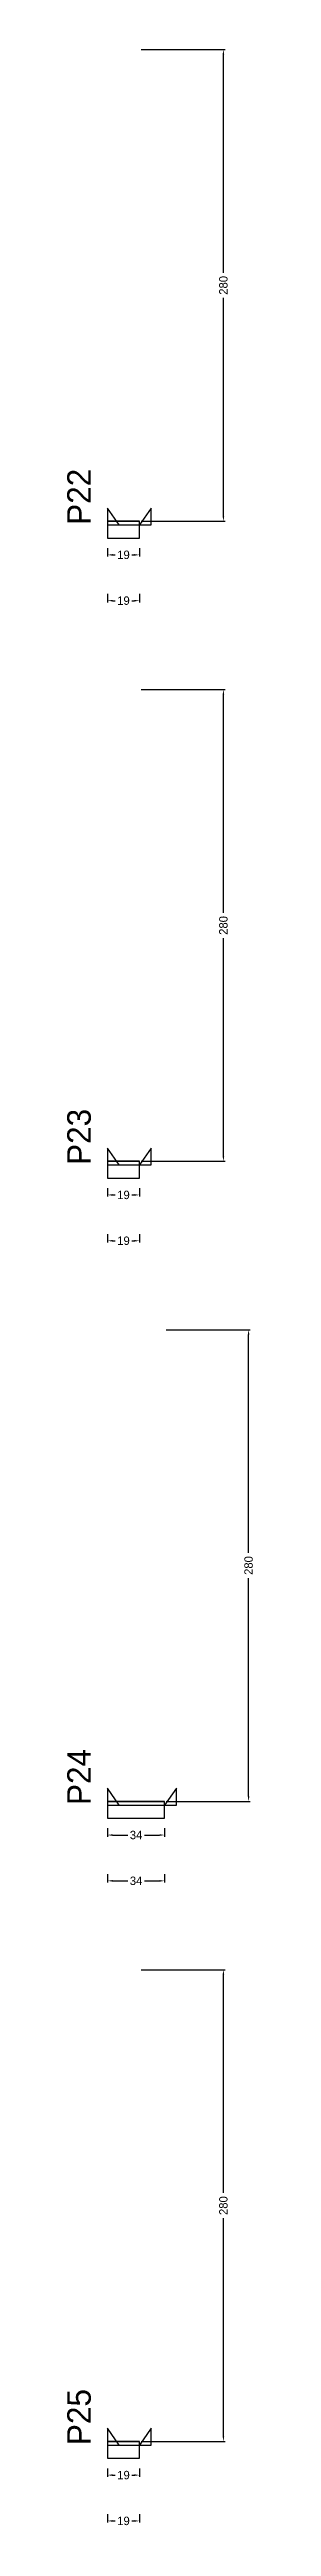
# Model space of a CAD drawing. Header units: centimetres. Extents: x -10500 to 4105, y -36866 to 295.
# Drawn here: x 3976 to 4087, y -9168 to -7698 of the extents above; entities that cross this region are included whole.
import ezdxf

# ---------------------------------------------------------------- set-up
doc = ezdxf.new("R2010")
doc.units = ezdxf.units.CM
for name, color, linetype in [('NOMENCLATURA', 7, 'Continuous'), ('SARR_2.2x10', 60, 'Continuous'), ('SARR_2.2x7', 40, 'Continuous')]:
    doc.layers.add(name, color=color, linetype=linetype)
doc.dimstyles.new('PAINEL-NOVA', dxfattribs={"dimtxt": 5, "dimasz": 3, "dimexe": 1, "dimexo": 1, "dimgap": 1, "dimtad": 1, "dimcen": 2.5, "dimazin": 3, "dimtfac": 1, "dimtmove": 0, "dimatfit": 3})

msp = doc.modelspace()

# ---------------------------------------------------------------- texts
at = {"layer": 'NOMENCLATURA'}
for s, p in [('P22', (3990, -7980)), ('P23', (3990, -8360)), ('P24', (3990, -8740)), ('P25', (3990, -9120))]:
    msp.add_text(s, height=14, rotation=90, dxfattribs=at).set_placement(p)

# ---------------------------------------------------------------- blocks, each defined once
blk = doc.blocks.new('_CLOSEDFILLED')
at = {"color": 0, "linetype": 'BYBLOCK'}
blk.add_solid([(-1, 0.16), (0, 0), (-1, -0.16)], dxfattribs=at)
blk = doc.blocks.new('*D645')
for p, q in [((4000, -9133.8), (4000, -9138.8)), ((4003, -9137.8), (4004.5, -9137.8)), ((4014.5, -9137.8), (4016, -9137.8)), ((4019, -9133.8), (4019, -9138.8))]:
    blk.add_line(p, q)
at = {"layer": 'Defpoints'}
for p in [(4000, -9132.8), (4000, -9137.8), (4019, -9132.8)]:
    blk.add_point(p, dxfattribs=at)
at = {"layer": 'SARR_2.2x10', "xscale": 3, "yscale": 3, "rotation": 180}
blk.add_blockref('_CLOSEDFILLED', (4000, -9137.8), dxfattribs=at)
at = {"layer": 'SARR_2.2x10', "xscale": 3, "yscale": 3}
blk.add_blockref('_CLOSEDFILLED', (4019, -9137.8), dxfattribs=at)
at = {"layer": 'SARR_2.2x10', "insert": (4009.5, -9137.8), "char_height": 5, "attachment_point": 5}
blk.add_mtext('19', dxfattribs=at)
blk = doc.blocks.new('*D646')
for p, q in [((4020, -8837.8), (4070, -8837.8)), ((4069, -8970.3), (4069, -8840.8)), ((4069, -9114.8), (4069, -8985.3)), ((4020, -9117.8), (4070, -9117.8))]:
    blk.add_line(p, q)
at = {"layer": 'Defpoints'}
for p in [(4019, -8837.8), (4019, -9117.8), (4069, -9117.8)]:
    blk.add_point(p, dxfattribs=at)
at = {"layer": 'SARR_2.2x10', "xscale": 3, "yscale": 3}
for p, rotation in [((4069, -8837.8), 90), ((4069, -9117.8), 270)]:
    blk.add_blockref('_CLOSEDFILLED', p, dxfattribs=dict(at, rotation=rotation))
at = {"layer": 'SARR_2.2x10', "insert": (4069, -8977.8), "char_height": 5, "attachment_point": 5, "rotation": 90}
blk.add_mtext('280', dxfattribs=at)
blk = doc.blocks.new('*D647')
for p, q in [((4020, -8837.8), (4070, -8837.8)), ((4069, -8970.3), (4069, -8840.8)), ((4069, -9114.8), (4069, -8985.3)), ((4020, -9117.8), (4070, -9117.8))]:
    blk.add_line(p, q)
at = {"layer": 'Defpoints'}
for p in [(4019, -8837.8), (4019, -9117.8), (4069, -9117.8)]:
    blk.add_point(p, dxfattribs=at)
at = {"layer": 'SARR_2.2x10', "xscale": 3, "yscale": 3}
for p, rotation in [((4069, -8837.8), 90), ((4069, -9117.8), 270)]:
    blk.add_blockref('_CLOSEDFILLED', p, dxfattribs=dict(at, rotation=rotation))
at = {"layer": 'SARR_2.2x10', "insert": (4069, -8977.8), "char_height": 5, "attachment_point": 5, "rotation": 90}
blk.add_mtext('280', dxfattribs=at)
blk = doc.blocks.new('*D648')
for p, q in [((4020, -8837.8), (4070, -8837.8)), ((4069, -8970.3), (4069, -8840.8)), ((4069, -9114.8), (4069, -8985.3)), ((4020, -9117.8), (4070, -9117.8))]:
    blk.add_line(p, q)
at = {"layer": 'Defpoints'}
for p in [(4019, -8837.8), (4019, -9117.8), (4069, -9117.8)]:
    blk.add_point(p, dxfattribs=at)
at = {"layer": 'SARR_2.2x10', "xscale": 3, "yscale": 3}
for p, rotation in [((4069, -8837.8), 90), ((4069, -9117.8), 270)]:
    blk.add_blockref('_CLOSEDFILLED', p, dxfattribs=dict(at, rotation=rotation))
at = {"layer": 'SARR_2.2x10', "insert": (4069, -8977.8), "char_height": 5, "attachment_point": 5, "rotation": 90}
blk.add_mtext('280', dxfattribs=at)
blk = doc.blocks.new('*D649')
for p, q in [((4020, -8837.8), (4070, -8837.8)), ((4069, -8970.3), (4069, -8840.8)), ((4069, -9114.8), (4069, -8985.3)), ((4020, -9117.8), (4070, -9117.8))]:
    blk.add_line(p, q)
at = {"layer": 'Defpoints'}
for p in [(4019, -8837.8), (4019, -9117.8), (4069, -9117.8)]:
    blk.add_point(p, dxfattribs=at)
at = {"layer": 'SARR_2.2x10', "xscale": 3, "yscale": 3}
for p, rotation in [((4069, -8837.8), 90), ((4069, -9117.8), 270)]:
    blk.add_blockref('_CLOSEDFILLED', p, dxfattribs=dict(at, rotation=rotation))
at = {"layer": 'SARR_2.2x10', "insert": (4069, -8977.8), "char_height": 5, "attachment_point": 5, "rotation": 90}
blk.add_mtext('280', dxfattribs=at)
blk = doc.blocks.new('*D650')
for p, q in [((4000, -9161), (4000, -9166)), ((4019, -9161), (4019, -9166)), ((4003, -9165), (4004.5, -9165)), ((4014.5, -9165), (4016, -9165))]:
    blk.add_line(p, q)
at = {"layer": 'Defpoints'}
for p in [(4000, -9160), (4019, -9160), (4000, -9165)]:
    blk.add_point(p, dxfattribs=at)
at = {"layer": 'SARR_2.2x10', "xscale": 3, "yscale": 3, "rotation": 180}
blk.add_blockref('_CLOSEDFILLED', (4000, -9165), dxfattribs=at)
at = {"layer": 'SARR_2.2x10', "xscale": 3, "yscale": 3}
blk.add_blockref('_CLOSEDFILLED', (4019, -9165), dxfattribs=at)
at = {"layer": 'SARR_2.2x10', "insert": (4009.5, -9165), "char_height": 5, "attachment_point": 5}
blk.add_mtext('19', dxfattribs=at)
blk = doc.blocks.new('GRA-E')
at = {"layer": 'SARR_2.2x7'}
blk.add_lwpolyline([(0, 0), (7, 0), (0, 10)], close=True, dxfattribs=at)
blk = doc.blocks.new('GRA-D')
at = {"layer": 'SARR_2.2x7'}
blk.add_lwpolyline([(0, 0), (7, 0), (7, 10)], close=True, dxfattribs=at)
blk = doc.blocks.new('*D619')
for p, q in [((4000, -8753.8), (4000, -8758.8)), ((4003, -8757.8), (4012, -8757.8)), ((4022, -8757.8), (4031, -8757.8)), ((4034, -8753.8), (4034, -8758.8))]:
    blk.add_line(p, q)
at = {"layer": 'Defpoints'}
for p in [(4000, -8752.8), (4000, -8757.8), (4034, -8752.8)]:
    blk.add_point(p, dxfattribs=at)
at = {"layer": 'SARR_2.2x10', "xscale": 3, "yscale": 3, "rotation": 180}
blk.add_blockref('_CLOSEDFILLED', (4000, -8757.8), dxfattribs=at)
at = {"layer": 'SARR_2.2x10', "xscale": 3, "yscale": 3}
blk.add_blockref('_CLOSEDFILLED', (4034, -8757.8), dxfattribs=at)
at = {"layer": 'SARR_2.2x10', "insert": (4017, -8757.8), "char_height": 5, "attachment_point": 5}
blk.add_mtext('34', dxfattribs=at)
blk = doc.blocks.new('*D620')
for p, q in [((4035, -8457.8), (4085, -8457.8)), ((4084, -8590.3), (4084, -8460.8)), ((4084, -8734.8), (4084, -8605.3)), ((4035, -8737.8), (4085, -8737.8))]:
    blk.add_line(p, q)
at = {"layer": 'Defpoints'}
for p in [(4034, -8457.8), (4034, -8737.8), (4084, -8737.8)]:
    blk.add_point(p, dxfattribs=at)
at = {"layer": 'SARR_2.2x10', "xscale": 3, "yscale": 3}
for p, rotation in [((4084, -8457.8), 90), ((4084, -8737.8), 270)]:
    blk.add_blockref('_CLOSEDFILLED', p, dxfattribs=dict(at, rotation=rotation))
at = {"layer": 'SARR_2.2x10', "insert": (4084, -8597.8), "char_height": 5, "attachment_point": 5, "rotation": 90}
blk.add_mtext('280', dxfattribs=at)
blk = doc.blocks.new('*D621')
for p, q in [((4035, -8457.8), (4085, -8457.8)), ((4084, -8590.3), (4084, -8460.8)), ((4084, -8734.8), (4084, -8605.3)), ((4035, -8737.8), (4085, -8737.8))]:
    blk.add_line(p, q)
at = {"layer": 'Defpoints'}
for p in [(4034, -8457.8), (4034, -8737.8), (4084, -8737.8)]:
    blk.add_point(p, dxfattribs=at)
at = {"layer": 'SARR_2.2x10', "xscale": 3, "yscale": 3}
for p, rotation in [((4084, -8457.8), 90), ((4084, -8737.8), 270)]:
    blk.add_blockref('_CLOSEDFILLED', p, dxfattribs=dict(at, rotation=rotation))
at = {"layer": 'SARR_2.2x10', "insert": (4084, -8597.8), "char_height": 5, "attachment_point": 5, "rotation": 90}
blk.add_mtext('280', dxfattribs=at)
blk = doc.blocks.new('*D622')
for p, q in [((4035, -8457.8), (4085, -8457.8)), ((4084, -8590.3), (4084, -8460.8)), ((4084, -8734.8), (4084, -8605.3)), ((4035, -8737.8), (4085, -8737.8))]:
    blk.add_line(p, q)
at = {"layer": 'Defpoints'}
for p in [(4034, -8457.8), (4034, -8737.8), (4084, -8737.8)]:
    blk.add_point(p, dxfattribs=at)
at = {"layer": 'SARR_2.2x10', "xscale": 3, "yscale": 3}
for p, rotation in [((4084, -8457.8), 90), ((4084, -8737.8), 270)]:
    blk.add_blockref('_CLOSEDFILLED', p, dxfattribs=dict(at, rotation=rotation))
at = {"layer": 'SARR_2.2x10', "insert": (4084, -8597.8), "char_height": 5, "attachment_point": 5, "rotation": 90}
blk.add_mtext('280', dxfattribs=at)
blk = doc.blocks.new('*D623')
for p, q in [((4035, -8457.8), (4085, -8457.8)), ((4084, -8590.3), (4084, -8460.8)), ((4084, -8734.8), (4084, -8605.3)), ((4035, -8737.8), (4085, -8737.8))]:
    blk.add_line(p, q)
at = {"layer": 'Defpoints'}
for p in [(4034, -8457.8), (4034, -8737.8), (4084, -8737.8)]:
    blk.add_point(p, dxfattribs=at)
at = {"layer": 'SARR_2.2x10', "xscale": 3, "yscale": 3}
for p, rotation in [((4084, -8457.8), 90), ((4084, -8737.8), 270)]:
    blk.add_blockref('_CLOSEDFILLED', p, dxfattribs=dict(at, rotation=rotation))
at = {"layer": 'SARR_2.2x10', "insert": (4084, -8597.8), "char_height": 5, "attachment_point": 5, "rotation": 90}
blk.add_mtext('280', dxfattribs=at)
blk = doc.blocks.new('*D624')
for p, q in [((4000, -8781), (4000, -8786)), ((4003, -8785), (4012, -8785)), ((4022, -8785), (4031, -8785)), ((4034, -8781), (4034, -8786))]:
    blk.add_line(p, q)
at = {"layer": 'Defpoints'}
for p in [(4000, -8780), (4000, -8785), (4034, -8780)]:
    blk.add_point(p, dxfattribs=at)
at = {"layer": 'SARR_2.2x10', "xscale": 3, "yscale": 3, "rotation": 180}
blk.add_blockref('_CLOSEDFILLED', (4000, -8785), dxfattribs=at)
at = {"layer": 'SARR_2.2x10', "xscale": 3, "yscale": 3}
blk.add_blockref('_CLOSEDFILLED', (4034, -8785), dxfattribs=at)
at = {"layer": 'SARR_2.2x10', "insert": (4017, -8785), "char_height": 5, "attachment_point": 5}
blk.add_mtext('34', dxfattribs=at)
blk = doc.blocks.new('*D593')
for p, q in [((4000, -8373.8), (4000, -8378.8)), ((4003, -8377.8), (4004.5, -8377.8)), ((4014.5, -8377.8), (4016, -8377.8)), ((4019, -8373.8), (4019, -8378.8))]:
    blk.add_line(p, q)
at = {"layer": 'Defpoints'}
for p in [(4000, -8372.8), (4000, -8377.8), (4019, -8372.8)]:
    blk.add_point(p, dxfattribs=at)
at = {"layer": 'SARR_2.2x10', "xscale": 3, "yscale": 3, "rotation": 180}
blk.add_blockref('_CLOSEDFILLED', (4000, -8377.8), dxfattribs=at)
at = {"layer": 'SARR_2.2x10', "xscale": 3, "yscale": 3}
blk.add_blockref('_CLOSEDFILLED', (4019, -8377.8), dxfattribs=at)
at = {"layer": 'SARR_2.2x10', "insert": (4009.5, -8377.8), "char_height": 5, "attachment_point": 5}
blk.add_mtext('19', dxfattribs=at)
blk = doc.blocks.new('*D594')
for p, q in [((4020, -8077.8), (4070, -8077.8)), ((4069, -8210.3), (4069, -8080.8)), ((4069, -8354.8), (4069, -8225.3)), ((4020, -8357.8), (4070, -8357.8))]:
    blk.add_line(p, q)
at = {"layer": 'Defpoints'}
for p in [(4019, -8077.8), (4019, -8357.8), (4069, -8357.8)]:
    blk.add_point(p, dxfattribs=at)
at = {"layer": 'SARR_2.2x10', "xscale": 3, "yscale": 3}
for p, rotation in [((4069, -8077.8), 90), ((4069, -8357.8), 270)]:
    blk.add_blockref('_CLOSEDFILLED', p, dxfattribs=dict(at, rotation=rotation))
at = {"layer": 'SARR_2.2x10', "insert": (4069, -8217.8), "char_height": 5, "attachment_point": 5, "rotation": 90}
blk.add_mtext('280', dxfattribs=at)
blk = doc.blocks.new('*D595')
for p, q in [((4020, -8077.8), (4070, -8077.8)), ((4069, -8210.3), (4069, -8080.8)), ((4069, -8354.8), (4069, -8225.3)), ((4020, -8357.8), (4070, -8357.8))]:
    blk.add_line(p, q)
at = {"layer": 'Defpoints'}
for p in [(4019, -8077.8), (4019, -8357.8), (4069, -8357.8)]:
    blk.add_point(p, dxfattribs=at)
at = {"layer": 'SARR_2.2x10', "xscale": 3, "yscale": 3}
for p, rotation in [((4069, -8077.8), 90), ((4069, -8357.8), 270)]:
    blk.add_blockref('_CLOSEDFILLED', p, dxfattribs=dict(at, rotation=rotation))
at = {"layer": 'SARR_2.2x10', "insert": (4069, -8217.8), "char_height": 5, "attachment_point": 5, "rotation": 90}
blk.add_mtext('280', dxfattribs=at)
blk = doc.blocks.new('*D596')
for p, q in [((4020, -8077.8), (4070, -8077.8)), ((4069, -8210.3), (4069, -8080.8)), ((4069, -8354.8), (4069, -8225.3)), ((4020, -8357.8), (4070, -8357.8))]:
    blk.add_line(p, q)
at = {"layer": 'Defpoints'}
for p in [(4019, -8077.8), (4019, -8357.8), (4069, -8357.8)]:
    blk.add_point(p, dxfattribs=at)
at = {"layer": 'SARR_2.2x10', "xscale": 3, "yscale": 3}
for p, rotation in [((4069, -8077.8), 90), ((4069, -8357.8), 270)]:
    blk.add_blockref('_CLOSEDFILLED', p, dxfattribs=dict(at, rotation=rotation))
at = {"layer": 'SARR_2.2x10', "insert": (4069, -8217.8), "char_height": 5, "attachment_point": 5, "rotation": 90}
blk.add_mtext('280', dxfattribs=at)
blk = doc.blocks.new('*D597')
for p, q in [((4020, -8077.8), (4070, -8077.8)), ((4069, -8210.3), (4069, -8080.8)), ((4069, -8354.8), (4069, -8225.3)), ((4020, -8357.8), (4070, -8357.8))]:
    blk.add_line(p, q)
at = {"layer": 'Defpoints'}
for p in [(4019, -8077.8), (4019, -8357.8), (4069, -8357.8)]:
    blk.add_point(p, dxfattribs=at)
at = {"layer": 'SARR_2.2x10', "xscale": 3, "yscale": 3}
for p, rotation in [((4069, -8077.8), 90), ((4069, -8357.8), 270)]:
    blk.add_blockref('_CLOSEDFILLED', p, dxfattribs=dict(at, rotation=rotation))
at = {"layer": 'SARR_2.2x10', "insert": (4069, -8217.8), "char_height": 5, "attachment_point": 5, "rotation": 90}
blk.add_mtext('280', dxfattribs=at)
blk = doc.blocks.new('*D598')
for p, q in [((4000, -8401), (4000, -8406)), ((4003, -8405), (4004.5, -8405)), ((4014.5, -8405), (4016, -8405)), ((4019, -8401), (4019, -8406))]:
    blk.add_line(p, q)
at = {"layer": 'Defpoints'}
for p in [(4000, -8400), (4000, -8405), (4019, -8400)]:
    blk.add_point(p, dxfattribs=at)
at = {"layer": 'SARR_2.2x10', "xscale": 3, "yscale": 3, "rotation": 180}
blk.add_blockref('_CLOSEDFILLED', (4000, -8405), dxfattribs=at)
at = {"layer": 'SARR_2.2x10', "xscale": 3, "yscale": 3}
blk.add_blockref('_CLOSEDFILLED', (4019, -8405), dxfattribs=at)
at = {"layer": 'SARR_2.2x10', "insert": (4009.5, -8405), "char_height": 5, "attachment_point": 5}
blk.add_mtext('19', dxfattribs=at)
blk = doc.blocks.new('*D567')
for p, q in [((4000, -7993.8), (4000, -7998.8)), ((4003, -7997.8), (4004.5, -7997.8)), ((4014.5, -7997.8), (4016, -7997.8)), ((4019, -7993.8), (4019, -7998.8))]:
    blk.add_line(p, q)
at = {"layer": 'Defpoints'}
for p in [(4000, -7992.8), (4000, -7997.8), (4019, -7992.8)]:
    blk.add_point(p, dxfattribs=at)
at = {"layer": 'SARR_2.2x10', "xscale": 3, "yscale": 3, "rotation": 180}
blk.add_blockref('_CLOSEDFILLED', (4000, -7997.8), dxfattribs=at)
at = {"layer": 'SARR_2.2x10', "xscale": 3, "yscale": 3}
blk.add_blockref('_CLOSEDFILLED', (4019, -7997.8), dxfattribs=at)
at = {"layer": 'SARR_2.2x10', "insert": (4009.5, -7997.8), "char_height": 5, "attachment_point": 5}
blk.add_mtext('19', dxfattribs=at)
blk = doc.blocks.new('*D568')
for p, q in [((4020, -7697.8), (4070, -7697.8)), ((4069, -7830.3), (4069, -7700.8)), ((4069, -7974.8), (4069, -7845.3)), ((4020, -7977.8), (4070, -7977.8))]:
    blk.add_line(p, q)
at = {"layer": 'Defpoints'}
for p in [(4019, -7697.8), (4019, -7977.8), (4069, -7977.8)]:
    blk.add_point(p, dxfattribs=at)
at = {"layer": 'SARR_2.2x10', "xscale": 3, "yscale": 3}
for p, rotation in [((4069, -7697.8), 90), ((4069, -7977.8), 270)]:
    blk.add_blockref('_CLOSEDFILLED', p, dxfattribs=dict(at, rotation=rotation))
at = {"layer": 'SARR_2.2x10', "insert": (4069, -7837.8), "char_height": 5, "attachment_point": 5, "rotation": 90}
blk.add_mtext('280', dxfattribs=at)
blk = doc.blocks.new('*D569')
for p, q in [((4020, -7697.8), (4070, -7697.8)), ((4069, -7830.3), (4069, -7700.8)), ((4069, -7974.8), (4069, -7845.3)), ((4020, -7977.8), (4070, -7977.8))]:
    blk.add_line(p, q)
at = {"layer": 'Defpoints'}
for p in [(4019, -7697.8), (4019, -7977.8), (4069, -7977.8)]:
    blk.add_point(p, dxfattribs=at)
at = {"layer": 'SARR_2.2x10', "xscale": 3, "yscale": 3}
for p, rotation in [((4069, -7697.8), 90), ((4069, -7977.8), 270)]:
    blk.add_blockref('_CLOSEDFILLED', p, dxfattribs=dict(at, rotation=rotation))
at = {"layer": 'SARR_2.2x10', "insert": (4069, -7837.8), "char_height": 5, "attachment_point": 5, "rotation": 90}
blk.add_mtext('280', dxfattribs=at)
blk = doc.blocks.new('*D570')
for p, q in [((4020, -7697.8), (4070, -7697.8)), ((4069, -7830.3), (4069, -7700.8)), ((4069, -7974.8), (4069, -7845.3)), ((4020, -7977.8), (4070, -7977.8))]:
    blk.add_line(p, q)
at = {"layer": 'Defpoints'}
for p in [(4019, -7697.8), (4019, -7977.8), (4069, -7977.8)]:
    blk.add_point(p, dxfattribs=at)
at = {"layer": 'SARR_2.2x10', "xscale": 3, "yscale": 3}
for p, rotation in [((4069, -7697.8), 90), ((4069, -7977.8), 270)]:
    blk.add_blockref('_CLOSEDFILLED', p, dxfattribs=dict(at, rotation=rotation))
at = {"layer": 'SARR_2.2x10', "insert": (4069, -7837.8), "char_height": 5, "attachment_point": 5, "rotation": 90}
blk.add_mtext('280', dxfattribs=at)
blk = doc.blocks.new('*D571')
for p, q in [((4020, -7697.8), (4070, -7697.8)), ((4069, -7830.3), (4069, -7700.8)), ((4069, -7974.8), (4069, -7845.3)), ((4020, -7977.8), (4070, -7977.8))]:
    blk.add_line(p, q)
at = {"layer": 'Defpoints'}
for p in [(4019, -7697.8), (4019, -7977.8), (4069, -7977.8)]:
    blk.add_point(p, dxfattribs=at)
at = {"layer": 'SARR_2.2x10', "xscale": 3, "yscale": 3}
for p, rotation in [((4069, -7697.8), 90), ((4069, -7977.8), 270)]:
    blk.add_blockref('_CLOSEDFILLED', p, dxfattribs=dict(at, rotation=rotation))
at = {"layer": 'SARR_2.2x10', "insert": (4069, -7837.8), "char_height": 5, "attachment_point": 5, "rotation": 90}
blk.add_mtext('280', dxfattribs=at)
blk = doc.blocks.new('*D572')
for p, q in [((4000, -8021), (4000, -8026)), ((4003, -8025), (4004.5, -8025)), ((4014.5, -8025), (4016, -8025)), ((4019, -8021), (4019, -8026))]:
    blk.add_line(p, q)
at = {"layer": 'Defpoints'}
for p in [(4000, -8020), (4000, -8025), (4019, -8020)]:
    blk.add_point(p, dxfattribs=at)
at = {"layer": 'SARR_2.2x10', "xscale": 3, "yscale": 3, "rotation": 180}
blk.add_blockref('_CLOSEDFILLED', (4000, -8025), dxfattribs=at)
at = {"layer": 'SARR_2.2x10', "xscale": 3, "yscale": 3}
blk.add_blockref('_CLOSEDFILLED', (4019, -8025), dxfattribs=at)
at = {"layer": 'SARR_2.2x10', "insert": (4009.5, -8025), "char_height": 5, "attachment_point": 5}
blk.add_mtext('19', dxfattribs=at)

# ---------------------------------------------------------------- dimensions: what is measured, and where the dimension line sits
at = {"layer": 'SARR_2.2x10'}
for base, p1, p2, picture, middle in [((4069, -7977.8), (4019, -7977.8), (4019, -7697.8), '*D568', (4069, -7837.8)), ((4069, -7977.8), (4019, -7977.8), (4019, -7697.8), '*D569', (4069, -7837.8)), ((4069, -7977.8), (4019, -7977.8), (4019, -7697.8), '*D570', (4069, -7837.8)), ((4069, -7977.8), (4019, -7977.8), (4019, -7697.8), '*D571', (4069, -7837.8)), ((4069, -8357.8), (4019, -8357.8), (4019, -8077.8), '*D594', (4069, -8217.8)), ((4069, -8357.8), (4019, -8357.8), (4019, -8077.8), '*D595', (4069, -8217.8)), ((4069, -8357.8), (4019, -8357.8), (4019, -8077.8), '*D596', (4069, -8217.8)), ((4069, -8357.8), (4019, -8357.8), (4019, -8077.8), '*D597', (4069, -8217.8)), ((4084, -8737.8), (4034, -8737.8), (4034, -8457.8), '*D620', (4084, -8597.8)), ((4084, -8737.8), (4034, -8737.8), (4034, -8457.8), '*D621', (4084, -8597.8)), ((4084, -8737.8), (4034, -8737.8), (4034, -8457.8), '*D622', (4084, -8597.8)), ((4084, -8737.8), (4034, -8737.8), (4034, -8457.8), '*D623', (4084, -8597.8)), ((4069, -9117.8), (4019, -9117.8), (4019, -8837.8), '*D646', (4069, -8977.8)), ((4069, -9117.8), (4019, -9117.8), (4019, -8837.8), '*D647', (4069, -8977.8)), ((4069, -9117.8), (4019, -9117.8), (4019, -8837.8), '*D648', (4069, -8977.8)), ((4069, -9117.8), (4019, -9117.8), (4019, -8837.8), '*D649', (4069, -8977.8))]:
    dim = msp.add_linear_dim(base=base, p1=p1, p2=p2, angle=90, dimstyle='PAINEL-NOVA', dxfattribs=at)
    dim.commit()
    dim.dimension.update_dxf_attribs({"geometry": picture, "text_midpoint": middle})
for base, p1, p2, picture, middle in [((4000, -7997.8), (4000, -7992.8), (4019, -7992.8), '*D567', (4009.5, -7997.8)), ((4000, -8025), (4000, -8020), (4019, -8020), '*D572', (4009.5, -8025)), ((4000, -8377.8), (4000, -8372.8), (4019, -8372.8), '*D593', (4009.5, -8377.8)), ((4000, -8405), (4000, -8400), (4019, -8400), '*D598', (4009.5, -8405)), ((4000, -8757.8), (4000, -8752.8), (4034, -8752.8), '*D619', (4017, -8757.8)), ((4000, -8785), (4000, -8780), (4034, -8780), '*D624', (4017, -8785)), ((4000, -9137.8), (4000, -9132.8), (4019, -9132.8), '*D645', (4009.5, -9137.8)), ((4000, -9165), (4000, -9160), (4019, -9160), '*D650', (4009.5, -9165))]:
    dim = msp.add_linear_dim(base=base, p1=p1, p2=p2, dimstyle='PAINEL-NOVA', dxfattribs=at)
    dim.commit()
    dim.dimension.update_dxf_attribs({"geometry": picture, "text_midpoint": middle})

# ---------------------------------------------------------------- linework, layer by layer
at = {"layer": 'SARR_2.2x10'}
for p, q in [((4019, -7977.8), (4000, -7977.8)), ((4000, -7977.8), (4000, -7987.8)), ((4019, -7987.8), (4019, -7977.8)), ((4000, -7987.8), (4019, -7987.8)), ((4019, -8357.8), (4000, -8357.8)), ((4000, -8357.8), (4000, -8367.8)), ((4019, -8367.8), (4019, -8357.8)), ((4000, -8367.8), (4019, -8367.8)), ((4034, -8737.8), (4000, -8737.8)), ((4000, -8737.8), (4000, -8747.8)), ((4000, -8747.8), (4034, -8747.8)), ((4034, -8747.8), (4034, -8737.8)), ((4019, -9117.8), (4000, -9117.8)), ((4000, -9117.8), (4000, -9127.8)), ((4000, -9127.8), (4019, -9127.8)), ((4019, -9127.8), (4019, -9117.8))]:
    msp.add_line(p, q, dxfattribs=at)
at = {"layer": 'SARR_2.2x7'}
for p, q in [((4019, -7977.8), (4000, -7977.8)), ((4000, -7977.8), (4000, -7980)), ((4000, -7977.8), (4007, -7977.8)), ((4000, -7977.8), (4007, -7977.8)), ((4000, -7977.8), (4007, -7977.8)), ((4000, -7977.8), (4007, -7977.8)), ((4000, -7980), (4019, -7980)), ((4007, -7977.8), (4019, -7977.8)), ((4007, -7977.8), (4019, -7977.8)), ((4007, -7977.8), (4019, -7977.8)), ((4007, -7977.8), (4019, -7977.8)), ((4019, -7980), (4019, -7977.8)), ((4019, -8357.8), (4000, -8357.8)), ((4000, -8357.8), (4000, -8360)), ((4000, -8357.8), (4007, -8357.8)), ((4000, -8357.8), (4007, -8357.8)), ((4000, -8357.8), (4007, -8357.8)), ((4000, -8357.8), (4007, -8357.8)), ((4000, -8360), (4019, -8360)), ((4007, -8357.8), (4019, -8357.8)), ((4007, -8357.8), (4019, -8357.8)), ((4007, -8357.8), (4019, -8357.8)), ((4007, -8357.8), (4019, -8357.8)), ((4019, -8360), (4019, -8357.8)), ((4034, -8737.8), (4000, -8737.8)), ((4000, -8737.8), (4000, -8740)), ((4000, -8737.8), (4007, -8737.8)), ((4000, -8737.8), (4007, -8737.8)), ((4000, -8737.8), (4007, -8737.8)), ((4000, -8737.8), (4007, -8737.8)), ((4000, -8740), (4034, -8740)), ((4007, -8737.8), (4034, -8737.8)), ((4007, -8737.8), (4034, -8737.8)), ((4007, -8737.8), (4034, -8737.8)), ((4007, -8737.8), (4034, -8737.8)), ((4034, -8740), (4034, -8737.8)), ((4019, -9117.8), (4000, -9117.8)), ((4000, -9117.8), (4000, -9120)), ((4000, -9117.8), (4007, -9117.8)), ((4000, -9117.8), (4007, -9117.8)), ((4000, -9117.8), (4007, -9117.8)), ((4000, -9117.8), (4007, -9117.8)), ((4000, -9120), (4019, -9120)), ((4007, -9117.8), (4019, -9117.8)), ((4007, -9117.8), (4019, -9117.8)), ((4007, -9117.8), (4019, -9117.8)), ((4007, -9117.8), (4019, -9117.8)), ((4019, -9120), (4019, -9117.8))]:
    msp.add_line(p, q, dxfattribs=at)

# ---------------------------------------------------------------- block references
for name, p in [('GRA-E', (4000, -7980)), ('GRA-D', (4019, -7980)), ('GRA-E', (4000, -8360)), ('GRA-D', (4019, -8360)), ('GRA-E', (4000, -8740)), ('GRA-D', (4034, -8740)), ('GRA-E', (4000, -9120)), ('GRA-D', (4019, -9120))]:
    msp.add_blockref(name, p, dxfattribs=at)

msp.set_redraw_order([(e.dxf.handle, doc.entitydb.next_handle()) for e in msp.query("TEXT MTEXT ATTDEF DIMENSION ARC_DIMENSION")])  # texts and dimensions are drawn at this point

doc.saveas('drawing.dxf')
